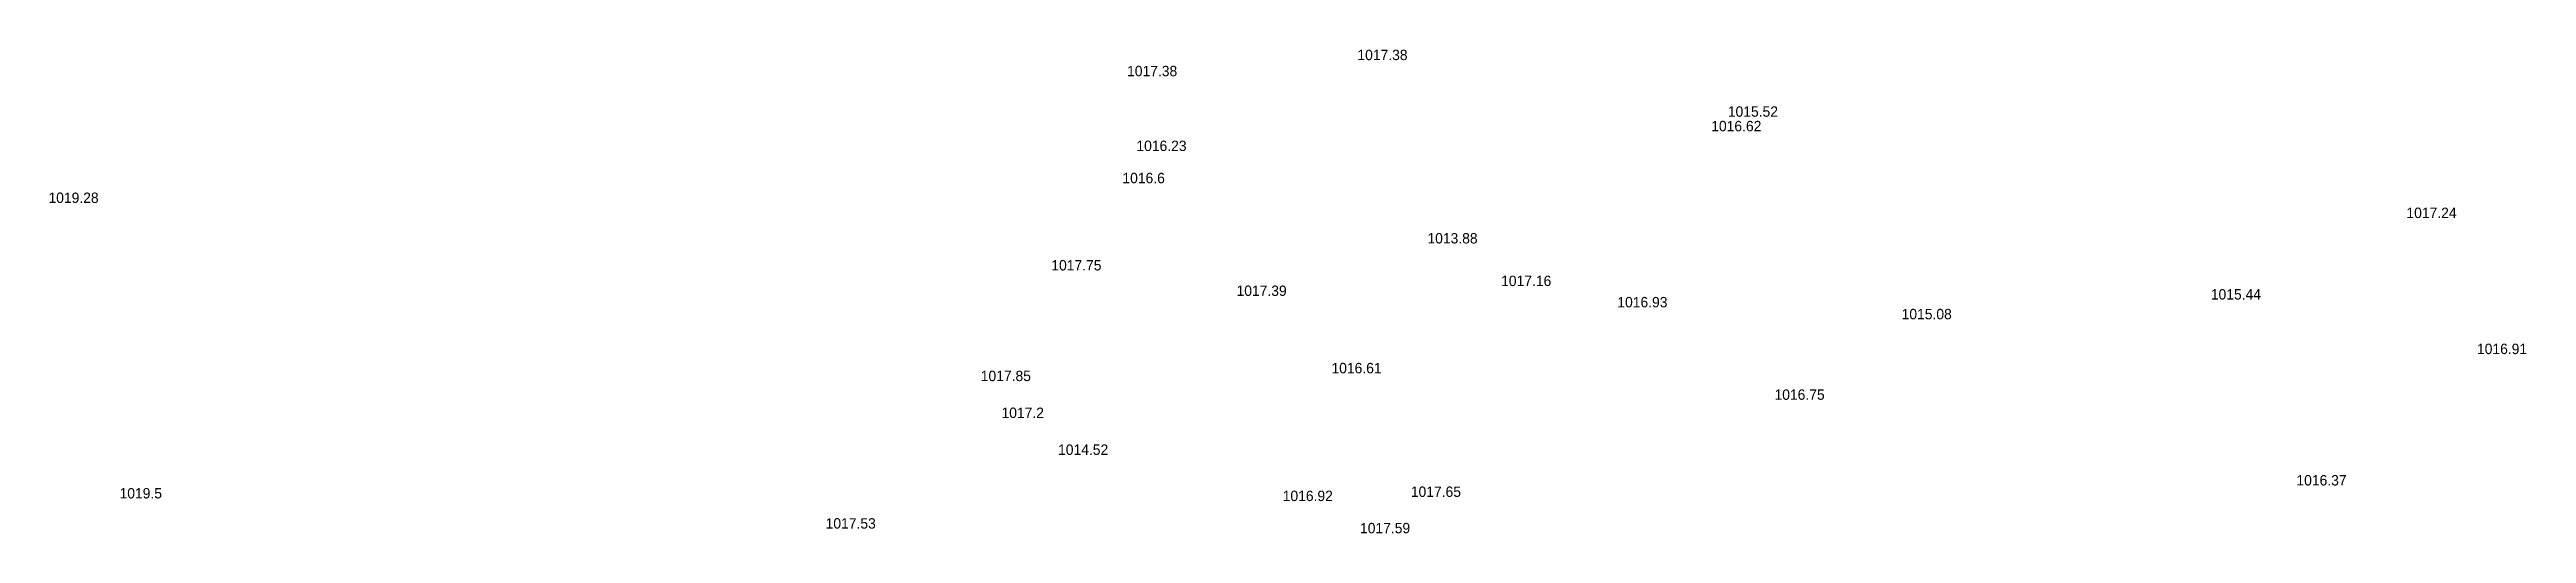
# Model space of a CAD drawing. Header units: inches. Extents: x 628884 to 629912, y 4519174 to 4520145.
# Drawn here: x 629072.41 to 629120.15, y 4519998.86 to 4520008.17 of the extents above; entities that cross this region are included whole.
import ezdxf

# ---------------------------------------------------------------- set-up
doc = ezdxf.new("R2010")
doc.units = ezdxf.units.IN
doc.header["$MEASUREMENT"] = 0

msp = doc.modelspace()

# ---------------------------------------------------------------- texts
for s, p in [('1017.38', (629097.62, 4520007.97, 1017.38)), ('1017.38', (629093.18, 4520007.66, 1017.38)), ('1016.62', (629104.44, 4520006.6, 1016.62)), ('1015.52', (629104.76, 4520006.88, 1015.52)), ('1016.23', (629093.36, 4520006.22, 1016.23)), ('1016.6', (629093.09, 4520005.6, 1016.6)), ('1019.28', (629072.39, 4520005.22, 1019.28)), ('1017.24', (629117.84, 4520004.93, 1017.24)), ('1013.88', (629098.97, 4520004.44, 1013.88)), ('1017.75', (629091.72, 4520003.92, 1017.75)), ('1017.16', (629100.39, 4520003.62, 1017.16)), ('1017.39', (629095.29, 4520003.43, 1017.39)), ('1016.93', (629102.63, 4520003.21, 1016.93)), ('1015.44', (629114.07, 4520003.36, 1015.44)), ('1015.08', (629108.11, 4520002.98, 1015.08)), ('1016.91', (629119.2, 4520002.31, 1016.91)), ('1017.85', (629090.36, 4520001.79, 1017.85)), ('1016.61', (629097.12, 4520001.94, 1016.61)), ('1016.75', (629105.66, 4520001.43, 1016.75)), ('1017.2', (629090.76, 4520001.08, 1017.2)), ('1014.52', (629091.85, 4520000.37, 1014.52)), ('1019.5', (629073.76, 4519999.53, 1019.5)), ('1016.92', (629096.18, 4519999.48, 1016.92)), ('1017.65', (629098.65, 4519999.56, 1017.65)), ('1016.37', (629115.72, 4519999.78, 1016.37)), ('1017.53', (629087.37, 4519998.95, 1017.53)), ('1017.59', (629097.67, 4519998.86, 1017.59))]:
    msp.add_text(s, height=0.2).set_placement(p)

doc.saveas('drawing.dxf')
